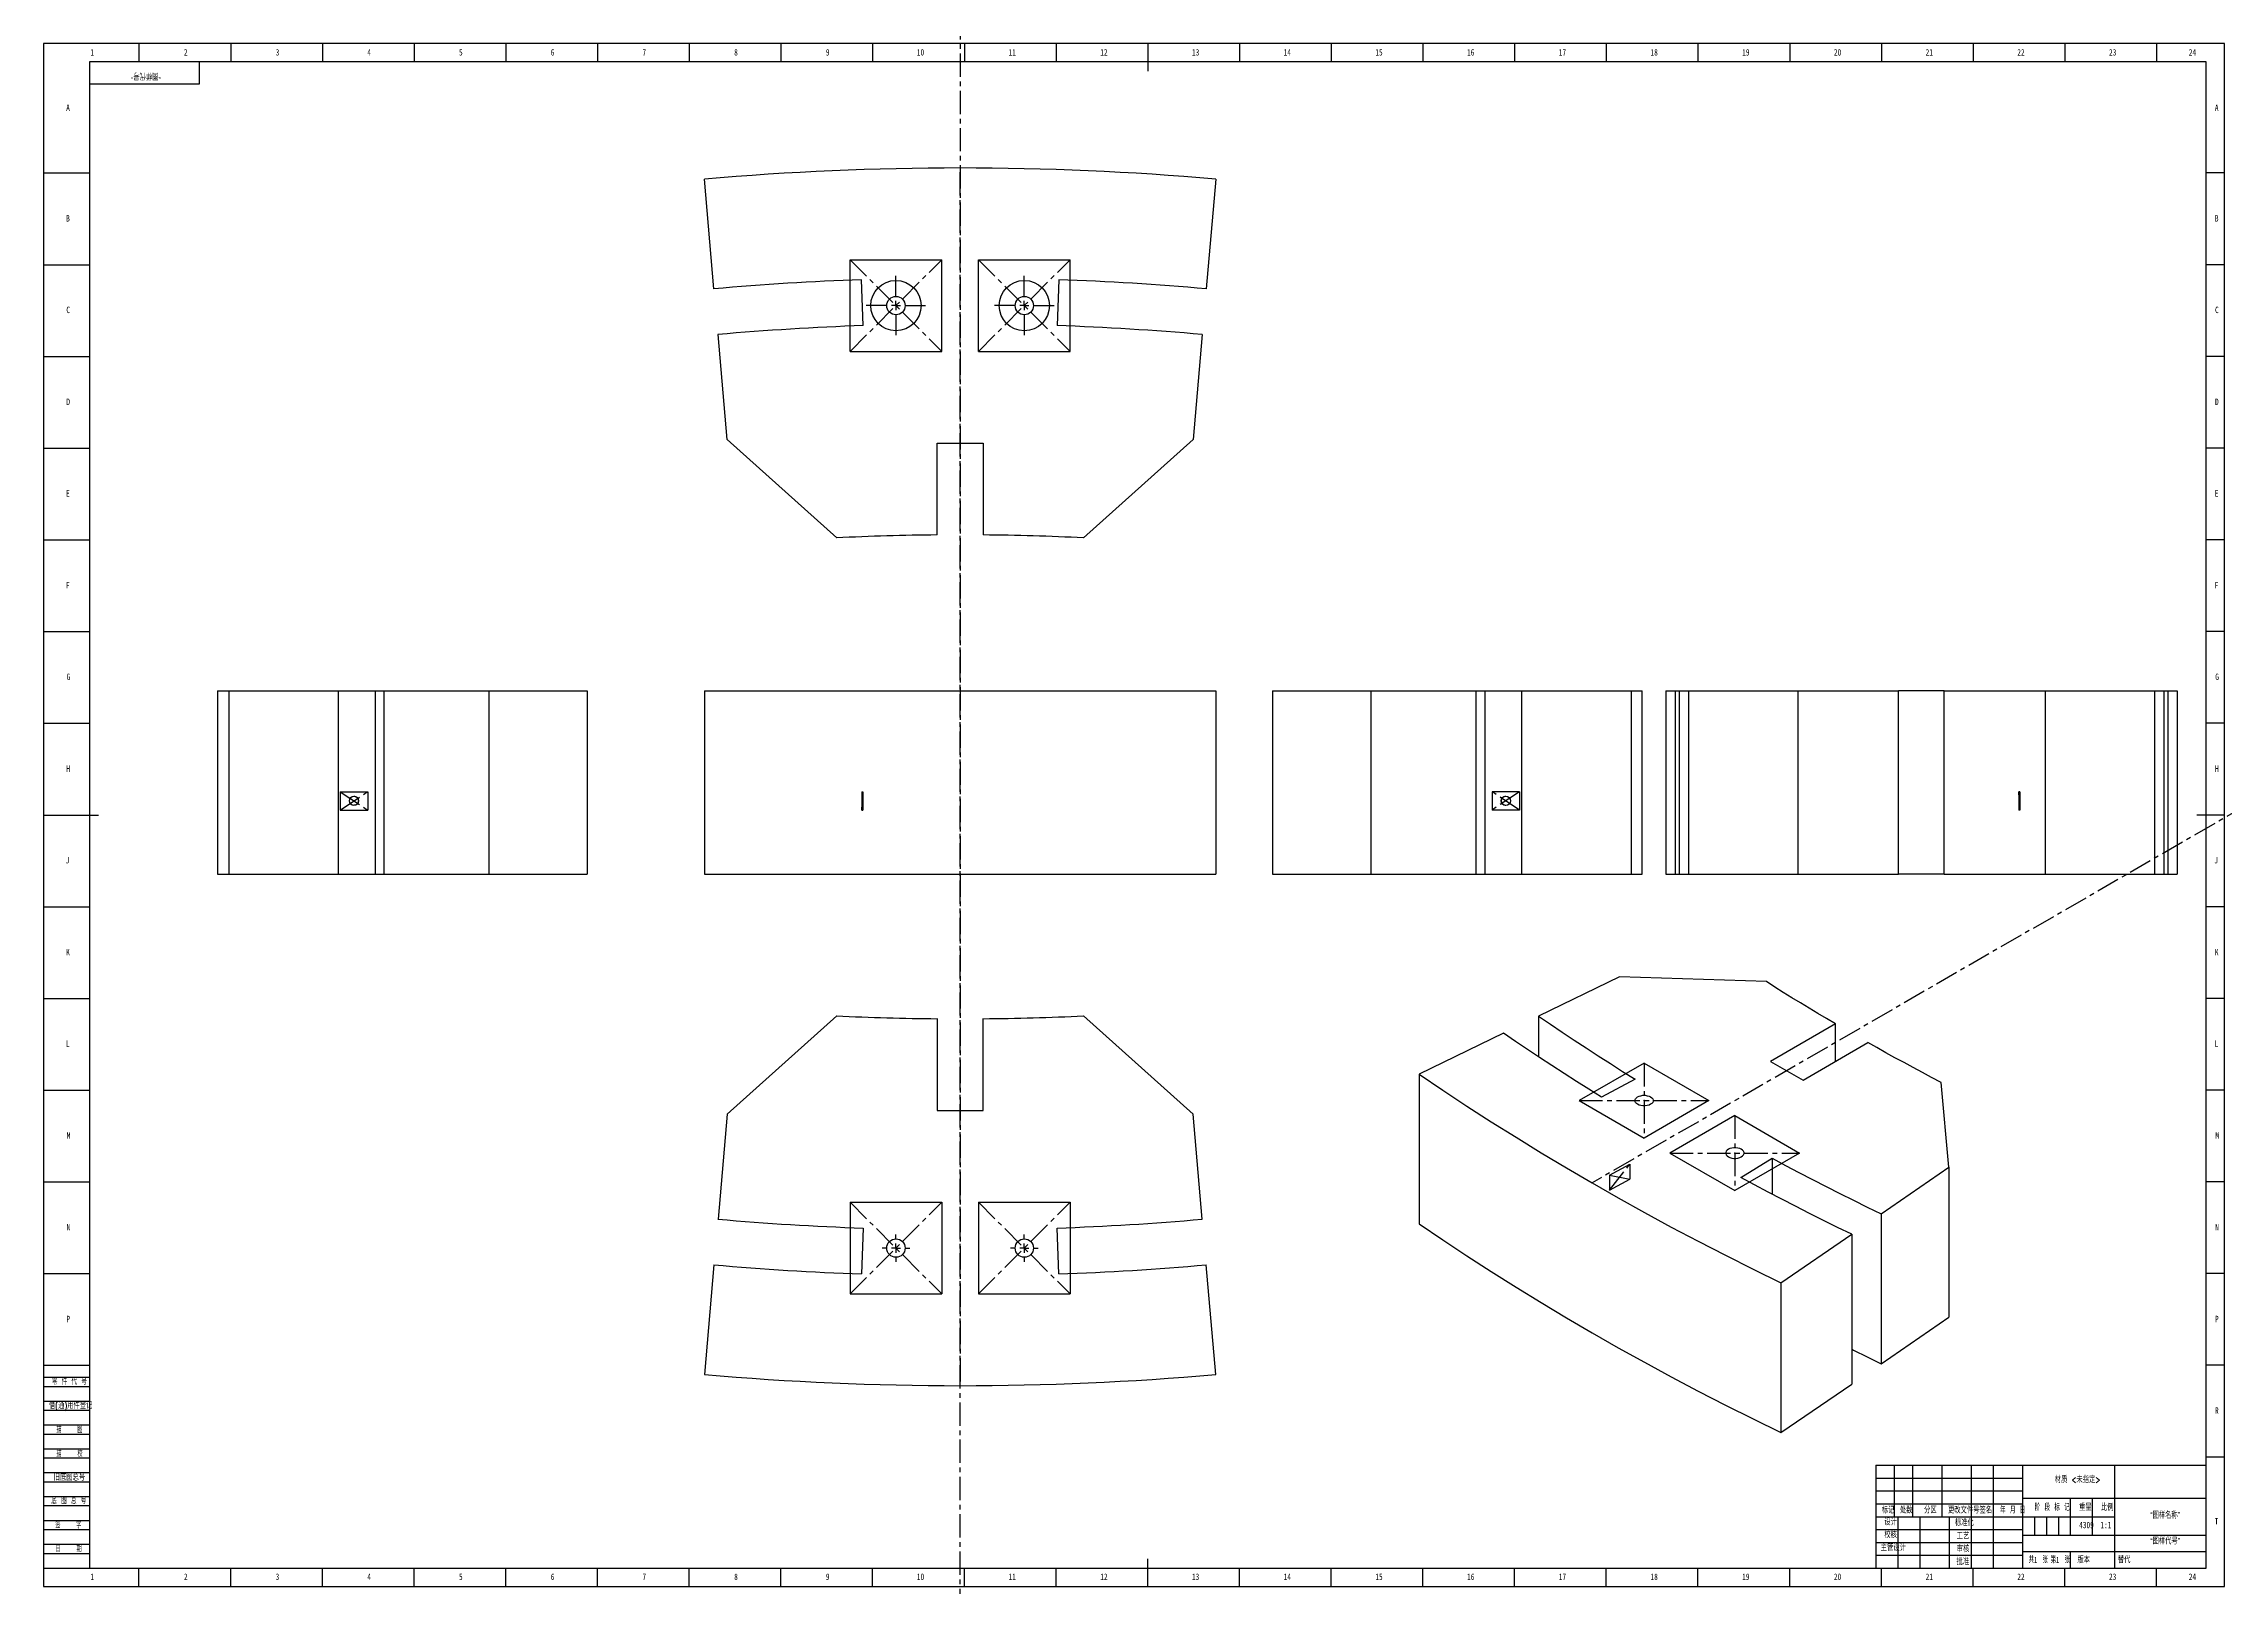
# Model space of a CAD drawing. Header units: millimetres. Extents: x 0 to 2659, y -827 to 1709.
# Drawn here: x 0 to 1189, y 0 to 841 of the extents above; entities that cross this region are included whole.
import ezdxf

# ---------------------------------------------------------------- set-up
doc = ezdxf.new("R2010")
doc.units = ezdxf.units.MM
doc.header["$PDSIZE"] = -1
doc.linetypes.add('CENTERX2', pattern=[20.32, 12.7, -2.54, 2.54, -2.54])
for name, color, linetype in [('10', 7, 'Continuous'), ('5', 7, 'Continuous'), ('9', 7, 'Continuous'), ('SLD-0', 7, 'Continuous')]:
    doc.layers.add(name, color=color, linetype=linetype)
doc.styles.add('SLDTEXTSTYLE0', font='TXT', dxfattribs={"width": 0.7, "bigfont": 'bigfont'})
doc.styles.add('SLDTEXTSTYLE1', font='TXT', dxfattribs={"width": 0.6, "bigfont": 'bigfont'})
doc.styles.add('SLDTEXTSTYLE2', font='TXT', dxfattribs={"width": 0.614286, "bigfont": 'bigfont'})
doc.styles.add('SLDTEXTSTYLE3', font='TXT', dxfattribs={"width": 0.62, "bigfont": 'bigfont'})
doc.styles.add('SLDTEXTSTYLE4', font='TXT', dxfattribs={"width": 0.566667, "bigfont": 'bigfont'})
doc.styles.add('SLDTEXTSTYLE5', font='TXT', dxfattribs={"width": 0.7})

msp = doc.modelspace()

# ---------------------------------------------------------------- texts
at = {"layer": '10', "char_height": 3.5}
for s, insert, attachment_point, style in [('1', (26.5, 838), 2, 'SLDTEXTSTYLE5'), ('2', (77.5, 838), 2, 'SLDTEXTSTYLE5'), ('3', (127.5, 838), 2, 'SLDTEXTSTYLE5'), ('4', (177.5, 838), 2, 'SLDTEXTSTYLE5'), ('5', (227.5, 838), 2, 'SLDTEXTSTYLE5'), ('6', (277.5, 838), 2, 'SLDTEXTSTYLE5'), ('7', (327.5, 838), 2, 'SLDTEXTSTYLE5'), ('8', (377.5, 838), 2, 'SLDTEXTSTYLE5'), ('9', (427.5, 838), 2, 'SLDTEXTSTYLE5'), ('10', (478.1, 838), 2, 'SLDTEXTSTYLE5'), ('11', (528.1, 838), 2, 'SLDTEXTSTYLE5'), ('12', (578.1, 838), 2, 'SLDTEXTSTYLE5'), ('13', (628.1, 838), 2, 'SLDTEXTSTYLE5'), ('14', (678.1, 838), 2, 'SLDTEXTSTYLE5'), ('15', (728.1, 838), 2, 'SLDTEXTSTYLE5'), ('16', (778.1, 838), 2, 'SLDTEXTSTYLE5'), ('17', (828.1, 838), 2, 'SLDTEXTSTYLE5'), ('18', (878.1, 838), 2, 'SLDTEXTSTYLE5'), ('19', (928.1, 838), 2, 'SLDTEXTSTYLE5'), ('20', (978.1, 838), 2, 'SLDTEXTSTYLE5'), ('21', (1028.1, 838), 2, 'SLDTEXTSTYLE5'), ('22', (1078.1, 838), 2, 'SLDTEXTSTYLE5'), ('23', (1128.1, 838), 2, 'SLDTEXTSTYLE5'), ('24', (1171.6, 838), 2, 'SLDTEXTSTYLE5'), ('A', (13.3, 807.8), 2, 'SLDTEXTSTYLE5'), ('A', (1184.8, 807.8), 2, 'SLDTEXTSTYLE5'), ('B', (13.3, 747.5), 2, 'SLDTEXTSTYLE5'), ('B', (1184.8, 747.5), 2, 'SLDTEXTSTYLE5'), ('C', (13.4, 697.6), 2, 'SLDTEXTSTYLE5'), ('C', (1184.9, 697.6), 2, 'SLDTEXTSTYLE5'), ('D', (13.4, 647.5), 2, 'SLDTEXTSTYLE5'), ('D', (1184.9, 647.5), 2, 'SLDTEXTSTYLE5'), ('E', (13.3, 597.6), 2, 'SLDTEXTSTYLE5'), ('E', (1184.8, 597.6), 2, 'SLDTEXTSTYLE5'), ('F', (13.2, 547.5), 2, 'SLDTEXTSTYLE5'), ('F', (1184.7, 547.5), 2, 'SLDTEXTSTYLE5'), ('G', (13.5, 497.6), 2, 'SLDTEXTSTYLE5'), ('G', (1185, 497.6), 2, 'SLDTEXTSTYLE5'), ('H', (13.4, 447.5), 2, 'SLDTEXTSTYLE5'), ('H', (1184.9, 447.5), 2, 'SLDTEXTSTYLE5'), ('J', (13, 397.6), 2, 'SLDTEXTSTYLE5'), ('J', (1184.5, 397.6), 2, 'SLDTEXTSTYLE5'), ('K', (13.3, 347.5), 2, 'SLDTEXTSTYLE5'), ('K', (1184.8, 347.5), 2, 'SLDTEXTSTYLE5'), ('L', (13.2, 297.6), 2, 'SLDTEXTSTYLE5'), ('L', (1184.7, 297.6), 2, 'SLDTEXTSTYLE5'), ('M', (13.6, 247.5), 2, 'SLDTEXTSTYLE5'), ('M', (1185.1, 247.5), 2, 'SLDTEXTSTYLE5'), ('N', (13.5, 197.6), 2, 'SLDTEXTSTYLE5'), ('N', (1185, 197.6), 2, 'SLDTEXTSTYLE5'), ('P', (13.4, 147.5), 2, 'SLDTEXTSTYLE5'), ('P', (1184.9, 147.5), 2, 'SLDTEXTSTYLE5'), ('R', (1184.9, 97.6), 2, 'SLDTEXTSTYLE5'), ('材质 <未指定>', (1108.9, 59.9), 2, 'SLDTEXTSTYLE0'), ('“图样名称”', (1156.7, 40.5), 2, 'SLDTEXTSTYLE0'), ('T', (1184.7, 37.3), 2, 'SLDTEXTSTYLE5'), ('校核', (1007, 29.9), 2, 'SLDTEXTSTYLE0'), ('4309', (1113.8, 35.2), 2, 'SLDTEXTSTYLE5'), ('“图样代号”', (1156.7, 26.4), 2, 'SLDTEXTSTYLE0'), ('主管设计', (1008.5, 22.8), 2, 'SLDTEXTSTYLE0'), ('1', (1085.1, 16.2), 1, 'SLDTEXTSTYLE5'), ('1', (1097.1, 16.2), 1, 'SLDTEXTSTYLE5'), ('1', (26.5, 7), 2, 'SLDTEXTSTYLE5'), ('2', (77.5, 7), 2, 'SLDTEXTSTYLE5'), ('3', (127.5, 7), 2, 'SLDTEXTSTYLE5'), ('4', (177.5, 7), 2, 'SLDTEXTSTYLE5'), ('5', (227.5, 7), 2, 'SLDTEXTSTYLE5'), ('6', (277.5, 7), 2, 'SLDTEXTSTYLE5'), ('7', (327.5, 7), 2, 'SLDTEXTSTYLE5'), ('8', (377.5, 7), 2, 'SLDTEXTSTYLE5'), ('9', (427.5, 7), 2, 'SLDTEXTSTYLE5'), ('10', (478.1, 7), 2, 'SLDTEXTSTYLE5'), ('11', (528.1, 7), 2, 'SLDTEXTSTYLE5'), ('12', (578.1, 7), 2, 'SLDTEXTSTYLE5'), ('13', (628.1, 7), 2, 'SLDTEXTSTYLE5'), ('14', (678.1, 7), 2, 'SLDTEXTSTYLE5'), ('15', (728.1, 7), 2, 'SLDTEXTSTYLE5'), ('16', (778.1, 7), 2, 'SLDTEXTSTYLE5'), ('17', (828.1, 7), 2, 'SLDTEXTSTYLE5'), ('18', (878.1, 7), 2, 'SLDTEXTSTYLE5'), ('19', (928.1, 7), 2, 'SLDTEXTSTYLE5'), ('20', (978.1, 7), 2, 'SLDTEXTSTYLE5'), ('21', (1028.1, 7), 2, 'SLDTEXTSTYLE5'), ('22', (1078.1, 7), 2, 'SLDTEXTSTYLE5'), ('23', (1128.1, 7), 2, 'SLDTEXTSTYLE5'), ('24', (1171.6, 7), 2, 'SLDTEXTSTYLE5')]:
    msp.add_mtext(s, dxfattribs=dict(at, insert=insert, attachment_point=attachment_point, style=style))
at = {"layer": '10', "color": 7, "insert": (1112.3, 16.2), "char_height": 3.5, "attachment_point": 2, "style": 'SLDTEXTSTYLE0'}
msp.add_mtext('版本', dxfattribs=at)
at = {"layer": '9', "color": 7, "char_height": 3.5}
for s, insert, attachment_point, style in [('零 件 代 号', (4.5, 113.4), 1, 'SLDTEXTSTYLE2'), ('借(通)用件登记', (2.9, 100.3), 1, 'SLDTEXTSTYLE0'), ('描    图', (14.1, 87.2), 2, 'SLDTEXTSTYLE4'), ('描    校', (14.1, 74.1), 2, 'SLDTEXTSTYLE4'), ('旧底图总号', (5.5, 61.2), 1, 'SLDTEXTSTYLE0'), ('底 图 总 号', (4.2, 48.4), 1, 'SLDTEXTSTYLE2'), ('标记', (1005.6, 43.3), 2, 'SLDTEXTSTYLE0'), ('设计', (1007, 36.8), 2, 'SLDTEXTSTYLE0'), ('处数', (1015.5, 43.3), 2, 'SLDTEXTSTYLE0'), ('分区', (1028.7, 43.3), 2, 'SLDTEXTSTYLE0'), ('更改文件号', (1046.9, 43.3), 2, 'SLDTEXTSTYLE0'), ('标准化', (1047.2, 36.4), 2, 'SLDTEXTSTYLE0'), ('签名', (1058.9, 43.3), 2, 'SLDTEXTSTYLE0'), ('年 月 日', (1073.6, 43.3), 2, 'SLDTEXTSTYLE3'), ('阶 段 标 记', (1095.1, 44.8), 2, 'SLDTEXTSTYLE2'), ('重量', (1113.2, 44.8), 2, 'SLDTEXTSTYLE0'), ('比例', (1125.1, 44.8), 2, 'SLDTEXTSTYLE0'), ('签    字', (13.5, 35.2), 2, 'SLDTEXTSTYLE4'), ('工艺', (1046.5, 29.2), 2, 'SLDTEXTSTYLE0'), ('日    期', (13.6, 22.2), 2, 'SLDTEXTSTYLE4'), ('批准', (1046.4, 15.2), 2, 'SLDTEXTSTYLE0'), ('审核', (1046.5, 22.2), 2, 'SLDTEXTSTYLE0'), ('共  张', (1087.5, 16.2), 2, 'SLDTEXTSTYLE1'), ('第  张', (1099.5, 16.2), 2, 'SLDTEXTSTYLE1')]:
    msp.add_mtext(s, dxfattribs=dict(at, insert=insert, attachment_point=attachment_point, style=style))
at = {"layer": 'SLD-0', "insert": (55.8, 821.7), "char_height": 3.5, "attachment_point": 2, "rotation": 180, "style": 'SLDTEXTSTYLE0'}
msp.add_mtext('“图样代号”', dxfattribs=at)
at = {"layer": 'SLD-0', "char_height": 3.5}
for s, insert, attachment_point, style in [('1:1', (1124.4, 35.2), 2, 'SLDTEXTSTYLE5'), ('替代', (1130.9, 16.2), 1, 'SLDTEXTSTYLE0')]:
    msp.add_mtext(s, dxfattribs=dict(at, insert=insert, attachment_point=attachment_point, style=style))

# ---------------------------------------------------------------- blocks, each defined once
blk = doc.blocks.new('SW_CENTERMARKSYMBOL_0')
at = {"layer": '10', "color": 0}
for p, q in [((-5, 0), (-7.5, 0)), ((0, 0), (-2.5, 0)), ((0, 5), (0, 7.5)), ((0, 0), (0, 2.5)), ((0, 0), (0, -2.5)), ((0, 0), (2.5, 0)), ((5, 0), (7.5, 0)), ((0, -5), (0, -7.5))]:
    blk.add_line(p, q, dxfattribs=at)
blk = doc.blocks.new('SW_CENTERMARKSYMBOL_1')
at = {"layer": '10', "color": 0}
for p, q in [((-5, 0), (-7.5, 0)), ((0, 0), (-2.5, 0)), ((0, 5), (0, 7.5)), ((0, 0), (0, 2.5)), ((0, 0), (0, -2.5)), ((0, 0), (2.5, 0)), ((5, 0), (7.5, 0)), ((0, -5), (0, -7.5))]:
    blk.add_line(p, q, dxfattribs=at)
blk = doc.blocks.new('SW_CENTERMARKSYMBOL_2')
at = {"layer": '10', "color": 0}
for p, q in [((0, 5), (0, 16.2)), ((-5, 0), (-16.2, 0)), ((0, 0), (-2.5, 0)), ((0, 0), (0, 2.5)), ((0, 0), (0, -2.5)), ((0, 0), (2.5, 0)), ((5, 0), (16.2, 0)), ((0, -5), (0, -16.2))]:
    blk.add_line(p, q, dxfattribs=at)
blk = doc.blocks.new('SW_CENTERMARKSYMBOL_3')
at = {"layer": '10', "color": 0}
for p, q in [((0, 5), (0, 16.2)), ((-5, 0), (-16.2, 0)), ((0, 0), (-2.5, 0)), ((0, 0), (0, 2.5)), ((0, 0), (0, -2.5)), ((0, 0), (2.5, 0)), ((5, 0), (16.2, 0)), ((0, -5), (0, -16.2))]:
    blk.add_line(p, q, dxfattribs=at)

# ---------------------------------------------------------------- linework, layer by layer
at = {"color": 7, "linetype": 'CENTERX2'}
for p, q in [((499.7, 1709.4), (499.7, 109.4)), ((1975.7, 873), (844.3, 219.9)), ((499.7, -826.8), (499.7, 773.2)), ((439.7, 673.2), (489.7, 723.2)), ((439.7, 723.2), (489.7, 673.2)), ((509.7, 673.2), (559.7, 723.2)), ((509.7, 723.2), (559.7, 673.2)), ((161.7, 433.2), (176.7, 423.2)), ((161.7, 423.2), (176.7, 433.2)), ((446.2, 433.2), (446.7, 423.2)), ((446.2, 423.2), (446.7, 433.2)), ((804.7, 433.2), (789.7, 423.2)), ((804.7, 423.2), (789.7, 433.2)), ((1077.4, 433.2), (1076.9, 423.2)), ((1077.4, 423.2), (1076.9, 433.2)), ((872.6, 285.2), (872.6, 244.4)), ((837.2, 264.8), (907.9, 264.8)), ((922.1, 256.6), (922.1, 215.8)), ((853.8, 216), (864.8, 230.1)), ((886.7, 236.2), (957.4, 236.2)), ((853.8, 224.2), (864.8, 221.9)), ((439.7, 209.4), (489.7, 159.4)), ((439.7, 159.4), (489.7, 209.4)), ((509.7, 209.4), (559.7, 159.4)), ((509.7, 159.4), (559.7, 209.4))]:
    msp.add_line(p, q, dxfattribs=at)
at = {"color": 7, "linetype": 'Continuous', "lineweight": 25}
for p, q in [((365.5, 707.4), (360.3, 767.1)), ((639.2, 767.1), (633.9, 707.4)), ((446.8, 687.3), (446, 712.3)), ((553.5, 712.3), (552.6, 687.3)), ((372.7, 625.2), (367.7, 682.5)), ((631.7, 682.5), (626.7, 625.2)), ((432.4, 571.6), (372.7, 625.2)), ((487.2, 623.2), (512.2, 623.2)), ((487.2, 573.2), (487.2, 623.2)), ((512.2, 623.2), (512.2, 573.2)), ((626.7, 625.2), (567, 571.6)), ((94.8, 488.2), (94.8, 388.2)), ((94.8, 488.2), (100.9, 488.2)), ((100.9, 488.2), (100.9, 388.2)), ((100.9, 488.2), (160.6, 488.2)), ((160.6, 488.2), (160.6, 388.2)), ((160.6, 488.2), (180.7, 488.2)), ((180.7, 488.2), (180.7, 388.2)), ((180.7, 488.2), (185.5, 488.2)), ((185.5, 488.2), (185.5, 388.2)), ((185.5, 488.2), (242.8, 488.2)), ((242.8, 488.2), (242.8, 388.2)), ((242.8, 488.2), (296.4, 488.2)), ((296.4, 488.2), (296.4, 388.2)), ((360.3, 488.2), (360.3, 388.2)), ((360.3, 488.2), (639.2, 488.2)), ((639.2, 488.2), (639.2, 388.2)), ((670, 488.2), (670, 388.2)), ((670, 488.2), (723.6, 488.2)), ((723.6, 488.2), (723.6, 388.2)), ((723.6, 488.2), (780.8, 488.2)), ((780.8, 488.2), (780.8, 388.2)), ((780.8, 488.2), (785.7, 488.2)), ((785.7, 488.2), (785.7, 388.2)), ((785.7, 488.2), (805.7, 488.2)), ((805.7, 488.2), (805.7, 388.2)), ((805.7, 488.2), (865.5, 488.2)), ((865.5, 488.2), (865.5, 388.2)), ((865.5, 488.2), (871.6, 488.2)), ((871.6, 388.2), (871.6, 488.2)), ((884.4, 488.2), (884.4, 388.2)), ((884.4, 488.2), (889.6, 488.2)), ((889.6, 488.2), (889.6, 388.2)), ((889.6, 488.2), (891.8, 488.2)), ((891.8, 488.2), (891.8, 388.2)), ((891.8, 488.2), (896.8, 488.2)), ((896.8, 488.2), (896.8, 388.2)), ((896.8, 488.2), (956.5, 488.2)), ((956.5, 488.2), (956.5, 388.2)), ((956.5, 488.2), (1011.3, 488.2)), ((1011.3, 388.2), (1011.3, 488.2)), ((1036.3, 488.2), (1011.3, 488.2)), ((1036.3, 388.2), (1036.3, 488.2)), ((1036.3, 488.2), (1091.2, 488.2)), ((1091.2, 488.2), (1091.2, 388.2)), ((1091.2, 488.2), (1150.9, 488.2)), ((1150.9, 488.2), (1150.9, 388.2)), ((1150.9, 488.2), (1155.9, 488.2)), ((1155.9, 488.2), (1155.9, 388.2)), ((1155.9, 488.2), (1158.1, 488.2)), ((1158.1, 488.2), (1158.1, 388.2)), ((1158.1, 488.2), (1163.3, 488.2)), ((1163.3, 488.2), (1163.3, 388.2)), ((94.8, 388.2), (100.9, 388.2)), ((100.9, 388.2), (160.6, 388.2)), ((160.6, 388.2), (180.7, 388.2)), ((180.7, 388.2), (185.5, 388.2)), ((185.5, 388.2), (242.8, 388.2)), ((242.8, 388.2), (296.4, 388.2)), ((360.3, 388.2), (639.2, 388.2)), ((670, 388.2), (723.6, 388.2)), ((723.6, 388.2), (780.8, 388.2)), ((780.8, 388.2), (785.7, 388.2)), ((785.7, 388.2), (805.7, 388.2)), ((805.7, 388.2), (865.5, 388.2)), ((865.5, 388.2), (871.6, 388.2)), ((884.4, 388.2), (889.6, 388.2)), ((889.6, 388.2), (891.8, 388.2)), ((891.8, 388.2), (896.8, 388.2)), ((896.8, 388.2), (956.5, 388.2)), ((956.5, 388.2), (1011.3, 388.2)), ((1036.3, 388.2), (1011.3, 388.2)), ((1036.3, 388.2), (1091.2, 388.2)), ((1091.2, 388.2), (1150.9, 388.2)), ((1150.9, 388.2), (1155.9, 388.2)), ((1155.9, 388.2), (1158.1, 388.2)), ((1158.1, 388.2), (1163.3, 388.2)), ((859.2, 332.2), (815.1, 310.8)), ((939.3, 329.7), (859.2, 332.2)), ((432.4, 311), (372.7, 257.4)), ((487.2, 309.5), (487.2, 259.5)), ((512.2, 259.5), (512.2, 309.5)), ((626.7, 257.4), (567, 311)), ((815.1, 310.8), (815.1, 288.6)), ((796, 301.6), (750, 279.3)), ((976.9, 306.7), (941.6, 286.2)), ((976.9, 286.2), (976.9, 306.7)), ((941.6, 286.2), (959.3, 276)), ((959.3, 276), (994.6, 296.4)), ((750, 279.3), (750, 197.6)), ((867.7, 276.5), (849.4, 266.7)), ((1038.8, 228.5), (1034.5, 274.7)), ((372.7, 257.4), (367.7, 200.2)), ((487.2, 259.5), (512.2, 259.5)), ((631.7, 200.2), (626.7, 257.4)), ((925.4, 222.8), (942.5, 233.4)), ((942.5, 233.4), (942.5, 213.8)), ((1001.9, 203), (1038.8, 228.5)), ((1038.8, 228.5), (1038.8, 146.8)), ((1001.9, 203), (1001.9, 121.4)), ((446.8, 195.3), (446, 170.3)), ((553.5, 170.3), (552.6, 195.3)), ((947.2, 165.5), (985.8, 192)), ((985.8, 192), (985.8, 110.3)), ((365.5, 175.3), (360.3, 115.5)), ((639.2, 115.5), (633.9, 175.3)), ((947.2, 165.5), (947.2, 83.8)), ((1001.9, 121.4), (1038.8, 146.8)), ((947.2, 83.8), (985.8, 110.3))]:
    msp.add_line(p, q, dxfattribs=at)
at = {"color": 7, "linetype": 'Continuous'}
for p, q in [((439.7, 673.2), (439.7, 723.2)), ((439.7, 723.2), (489.7, 723.2)), ((489.7, 673.2), (489.7, 723.2)), ((509.7, 673.2), (509.7, 723.2)), ((509.7, 723.2), (559.7, 723.2)), ((559.7, 673.2), (559.7, 723.2)), ((439.7, 673.2), (489.7, 673.2)), ((509.7, 673.2), (559.7, 673.2)), ((161.7, 433.2), (176.7, 433.2)), ((161.7, 433.2), (161.7, 423.2)), ((176.7, 433.2), (176.7, 423.2)), ((446.2, 433.2), (446.7, 433.2)), ((446.2, 433.2), (446.2, 423.2)), ((446.7, 433.2), (446.7, 423.2)), ((804.7, 433.2), (789.7, 433.2)), ((789.7, 433.2), (789.7, 423.2)), ((804.7, 433.2), (804.7, 423.2)), ((1077.4, 433.2), (1076.9, 433.2)), ((1076.9, 433.2), (1076.9, 423.2)), ((1077.4, 433.2), (1077.4, 423.2)), ((161.7, 423.2), (176.7, 423.2)), ((446.2, 423.2), (446.7, 423.2)), ((804.7, 423.2), (789.7, 423.2)), ((1077.4, 423.2), (1076.9, 423.2)), ((872.6, 285.2), (837.2, 264.8)), ((872.6, 285.2), (907.9, 264.8)), ((837.2, 264.8), (872.6, 244.4)), ((907.9, 264.8), (872.6, 244.4)), ((922.1, 256.6), (886.7, 236.2)), ((922.1, 256.6), (957.4, 236.2)), ((853.8, 224.2), (864.8, 230.1)), ((864.8, 230.1), (864.8, 221.9)), ((886.7, 236.2), (922.1, 215.8)), ((957.4, 236.2), (922.1, 215.8)), ((853.8, 224.2), (853.8, 216)), ((853.8, 216), (864.8, 221.9)), ((439.7, 209.4), (489.7, 209.4)), ((439.7, 209.4), (439.7, 159.4)), ((489.7, 209.4), (489.7, 159.4)), ((509.7, 209.4), (559.7, 209.4)), ((509.7, 209.4), (509.7, 159.4)), ((559.7, 209.4), (559.7, 159.4)), ((439.7, 159.4), (489.7, 159.4)), ((509.7, 159.4), (559.7, 159.4))]:
    msp.add_line(p, q, dxfattribs=at)
at = {"color": 7, "linetype": 'Continuous', "lineweight": 25, "flags": 128}
for points in [[(976.9, 306.7), (972.1, 309.5), (967.4, 312.3), (962.6, 315.2), (957.9, 318.1), (953.2, 320.9), (948.5, 323.8), (943.9, 326.7), (939.3, 329.7)], [(815.1, 310.8), (821.5, 306.5), (828, 302.1), (834.5, 297.8), (841, 293.5), (847.6, 289.2), (854.3, 285), (860.9, 280.7), (867.7, 276.5)], [(849.4, 266.7), (842.5, 271), (835.7, 275.3), (829, 279.6), (822.3, 283.9), (815.6, 288.3), (809, 292.7), (802.5, 297.1), (796, 301.6)], [(1034.5, 274.7), (1029.4, 277.4), (1024.4, 280.1), (1019.4, 282.8), (1014.4, 285.5), (1009.4, 288.2), (1004.4, 290.9), (999.5, 293.7), (994.6, 296.4)], [(750, 279.3), (762.9, 270.5), (776, 261.8), (789.3, 253.3), (802.8, 244.8), (816.5, 236.4), (830.3, 228.1), (844.3, 219.9), (858.5, 211.8), (872.9, 203.8), (887.4, 195.9), (902.1, 188.1), (917, 180.5), (932, 172.9), (947.2, 165.5)], [(876.1, 266.8), (876.8, 266.3), (877.3, 265.7), (877.6, 265.1), (877.6, 264.5), (877.3, 263.8), (876.8, 263.3), (876.1, 262.8), (875.3, 262.3), (874.2, 262.1), (873.2, 261.9), (872, 261.9), (870.9, 262.1), (869.9, 262.3), (869.1, 262.8), (868.4, 263.3), (867.9, 263.8), (867.6, 264.5), (867.6, 265.1), (867.9, 265.7), (868.4, 266.3), (869.1, 266.8), (869.9, 267.2), (870.9, 267.5), (872, 267.7), (873.2, 267.7), (874.2, 267.5), (875.3, 267.2), (876.1, 266.8)], [(925.6, 238.3), (924.8, 238.7), (923.7, 238.9), (922.7, 239.1), (921.5, 239.1), (920.4, 238.9), (919.4, 238.7), (918.6, 238.3), (917.9, 237.8), (917.4, 237.2), (917.1, 236.5), (917.1, 235.9), (917.4, 235.3), (917.9, 234.7), (918.6, 234.2), (919.4, 233.8), (920.4, 233.5), (921.5, 233.3), (922.7, 233.3), (923.7, 233.5), (924.8, 233.8), (925.6, 234.2), (926.3, 234.7), (926.8, 235.3), (927.1, 235.9), (927.1, 236.5), (926.8, 237.2), (926.3, 237.8), (925.6, 238.3)], [(942.5, 233.4), (949.7, 229.5), (957, 225.6), (964.4, 221.8), (971.8, 218), (979.3, 214.2), (986.7, 210.5), (994.3, 206.7), (1001.9, 203)], [(985.8, 192), (978.1, 195.7), (970.4, 199.5), (962.8, 203.3), (955.2, 207.2), (947.7, 211), (940.2, 214.9), (932.8, 218.9), (925.4, 222.8)], [(750, 197.6), (762.9, 188.9), (776, 180.2), (789.3, 171.6), (802.8, 163.1), (816.5, 154.7), (830.3, 146.4), (844.3, 138.2), (858.5, 130.1), (872.9, 122.2), (887.4, 114.3), (902.1, 106.5), (917, 98.8), (932, 91.3), (947.2, 83.8)], [(985.8, 129.3), (986.7, 128.8), (994.3, 125.1), (1001.9, 121.4)]]:
    msp.add_lwpolyline(points, dxfattribs=at)
at = {"color": 7, "linetype": 'Continuous', "lineweight": 25}
for centre, radius in [((464.7, 698.2), 13.7), ((464.7, 698.2), 5), ((534.7, 698.2), 13.7), ((534.7, 698.2), 5), ((169.2, 428.2), 2.5), ((797.2, 428.2), 2.5), ((464.7, 184.4), 5), ((534.7, 184.4), 5)]:
    msp.add_circle(centre, radius, dxfattribs=at)
for centre, radius, start, end in [((499.7, -826.8), 1600, 85, 95), ((499.7, -826.8), 1540, 92, 95), ((499.7, -826.8), 1540, 85, 88), ((499.7, -826.8), 1515, 92, 95), ((499.7, -826.8), 1515, 85, 88), ((499.7, -826.8), 1400, 90.5116, 92.7558), ((499.7, -826.8), 1400, 87.2442, 89.4884), ((499.7, 1709.4), 1400, 267.2442, 269.4884), ((499.7, 1709.4), 1400, 270.5116, 272.7558), ((499.7, 1709.4), 1515, 265, 268), ((499.7, 1709.4), 1515, 272, 275), ((499.7, 1709.4), 1540, 265, 268), ((499.7, 1709.4), 1540, 272, 275), ((499.7, 1709.4), 1600, 265, 275)]:
    msp.add_arc(centre, radius, start, end, dxfattribs=at)
for points, knots in [([(169.1, 430.7), (169.3, 430.7), (169.9, 430.7), (170.6, 430.2), (171.2, 429.6), (171.5, 428.9), (171.5, 428.4), (171.6, 428.2)], [0, 0, 0, 0, 0.203187, 0.414992, 0.627365, 0.841753, 1, 1, 1, 1]), ([(171.6, 428.2), (171.5, 427.9), (171.5, 427.4), (171, 426.6), (170.4, 426.1), (169.7, 425.8), (169.2, 425.8), (169.1, 425.8)], [0, 0, 0, 0, 0.214196, 0.428364, 0.643138, 0.857223, 1, 1, 1, 1]), ([(797.3, 425.8), (797.2, 425.7), (796.9, 425.7), (796.3, 425.9), (795.6, 426.4), (795.1, 427.1), (794.8, 427.9), (794.8, 428.8), (795.1, 429.5), (795.7, 430.2), (796.4, 430.6), (797, 430.8), (797.3, 430.7), (797.3, 430.7)], [0, 0, 0, 0, 0.032231, 0.13912, 0.244968, 0.351596, 0.459014, 0.566193, 0.673078, 0.780352, 0.887705, 0.994113, 1, 1, 1, 1])]:
    msp.add_open_spline(points, degree=3, knots=knots, dxfattribs=at)
at = {"color": 7, "linetype": 'Continuous'}
for p in [(464.7, 698.2), (534.7, 698.2), (169.2, 428.2), (446.4, 428.2), (797.2, 428.2), (1077.1, 428.2), (872.6, 264.8), (922.1, 236.2), (859.3, 223), (464.7, 184.4), (534.7, 184.4)]:
    msp.add_point(p, dxfattribs=at)
at = {"layer": '5', "color": 7}
for p, q in [((1189, 841), (0, 841)), ((0, 841), (0, 0)), ((1189, 0), (1189, 841)), ((0, 114), (25, 114)), ((0, 109), (25, 109)), ((0, 101), (25, 101)), ((0, 96), (25, 96)), ((0, 88), (25, 88)), ((0, 83), (25, 83)), ((0, 75), (25, 75)), ((0, 70), (25, 70)), ((0, 62), (25, 62)), ((0, 57), (25, 57)), ((0, 49), (25, 49)), ((999, 59), (1079, 59)), ((999, 52), (1079, 52)), ((0, 44), (25, 44)), ((0, 36), (25, 36)), ((1085.5, 38), (1085.5, 28)), ((1092, 38), (1092, 28)), ((1098.5, 38), (1098.5, 28)), ((0, 31), (25, 31)), ((0, 23), (25, 23)), ((0, 18), (25, 18)), ((0, 0), (1189, 0))]:
    msp.add_line(p, q, dxfattribs=at)
at = {"layer": '5'}
for p, q in [((52, 841), (52, 831.1)), ((102, 841), (102, 831.1)), ((152, 841), (152, 831.1)), ((202, 841), (202, 831.1)), ((252, 841), (252, 831.1)), ((302, 841), (302, 831.1)), ((352, 841), (352, 831.1)), ((402, 841), (402, 831.1)), ((452, 841), (452, 831.1)), ((502, 841), (502, 831.1)), ((552, 841), (552, 831.1)), ((652, 841), (652, 831.1)), ((702, 841), (702, 831.1)), ((752, 841), (752, 831.1)), ((802, 841), (802, 831.1)), ((852, 841), (852, 831.1)), ((902, 841), (902, 831.1)), ((952, 841), (952, 831.1)), ((1002, 841), (1002, 831.1)), ((1052, 841), (1052, 831.1)), ((1102, 841), (1102, 831.1)), ((1152, 841), (1152, 831.1)), ((0, 770.5), (25, 770.5)), ((1189, 770.5), (1179, 770.5)), ((0, 720.5), (25, 720.5)), ((1189, 720.5), (1179, 720.5)), ((0, 670.5), (25, 670.5)), ((1189, 670.5), (1179, 670.5)), ((0, 620.5), (25, 620.5)), ((1189, 620.5), (1179, 620.5)), ((0, 570.5), (25, 570.5)), ((1189, 570.5), (1179, 570.5)), ((0, 520.5), (25, 520.5)), ((1189, 520.5), (1179, 520.5)), ((0, 470.5), (25, 470.5)), ((1189, 470.5), (1179, 470.5)), ((0, 370.5), (25, 370.5)), ((1189, 370.5), (1179, 370.5)), ((0, 320.5), (25, 320.5)), ((1189, 320.5), (1179, 320.5)), ((0, 270.5), (25, 270.5)), ((1189, 270.5), (1179, 270.5)), ((0, 220.5), (25, 220.5)), ((1189, 220.5), (1179, 220.5)), ((0, 170.5), (25, 170.5)), ((1189, 170.5), (1179, 170.5)), ((0, 120.5), (25, 120.5)), ((1189, 120.5), (1179, 120.5)), ((1189, 70.5), (1179, 70.5)), ((52, 0), (52, 10)), ((102, 0), (102, 10)), ((152, 0), (152, 10)), ((202, 0), (202, 10)), ((252, 0), (252, 10)), ((302, 0), (302, 10)), ((352, 0), (352, 10)), ((402, 0), (402, 10)), ((452, 0), (452, 10)), ((502, 0), (502, 10)), ((552, 0), (552, 10)), ((652, 0), (652, 10)), ((702, 0), (702, 10)), ((752, 0), (752, 10)), ((802, 0), (802, 10)), ((852, 0), (852, 10)), ((902, 0), (902, 10)), ((952, 0), (952, 10)), ((1002, 0), (1002, 10)), ((1052, 0), (1052, 10)), ((1102, 0), (1102, 10)), ((1152, 0), (1152, 10))]:
    msp.add_line(p, q, dxfattribs=at)
at = {"layer": '5', "lineweight": 25}
for p, q in [((602, 841), (602, 826)), ((0, 420.5), (30, 420.5)), ((1189, 420.5), (1174, 420.5)), ((602, 0), (602, 15)), ((1105, 19), (1105, 10))]:
    msp.add_line(p, q, dxfattribs=at)
at = {"layer": '5', "color": 7, "lineweight": 25}
for p, q in [((1179, 831.1), (25, 831.1)), ((25, 831.1), (25, 10)), ((85, 819), (85, 831)), ((1179, 10), (1179, 831.1)), ((25, 819), (85, 819)), ((999, 66), (1179, 66)), ((999, 66), (999, 10)), ((1009, 66), (1009, 38)), ((1019, 66), (1019, 38)), ((1035, 66), (1035, 38)), ((1051, 66), (1051, 10)), ((1063, 66), (1063, 10)), ((1079, 66), (1079, 10)), ((1129, 66), (1129, 38)), ((1079, 48), (1179, 48)), ((1105, 48), (1105, 28)), ((1117, 48), (1117, 28)), ((999, 45), (1079, 45)), ((999, 38), (1129, 38)), ((1011, 38), (1011, 10)), ((1023, 38), (1023, 10)), ((1039, 38), (1039, 10)), ((1129, 38), (1129, 10)), ((999, 31), (1079, 31)), ((999, 24), (1079, 24)), ((1079, 28), (1179, 28)), ((999, 17), (1079, 17)), ((1079, 19), (1179, 19)), ((0, 10), (1179, 10))]:
    msp.add_line(p, q, dxfattribs=at)

# ---------------------------------------------------------------- block references
at = {"layer": '10'}
for name, p in [('SW_CENTERMARKSYMBOL_2', (464.7, 698.2)), ('SW_CENTERMARKSYMBOL_3', (534.7, 698.2)), ('SW_CENTERMARKSYMBOL_0', (464.7, 184.4)), ('SW_CENTERMARKSYMBOL_1', (534.7, 184.4))]:
    msp.add_blockref(name, p, dxfattribs=at)

msp.set_redraw_order([(e.dxf.handle, doc.entitydb.next_handle()) for e in msp.query("TEXT MTEXT ATTDEF DIMENSION ARC_DIMENSION")])  # texts and dimensions are drawn at this point

doc.saveas('drawing.dxf')
